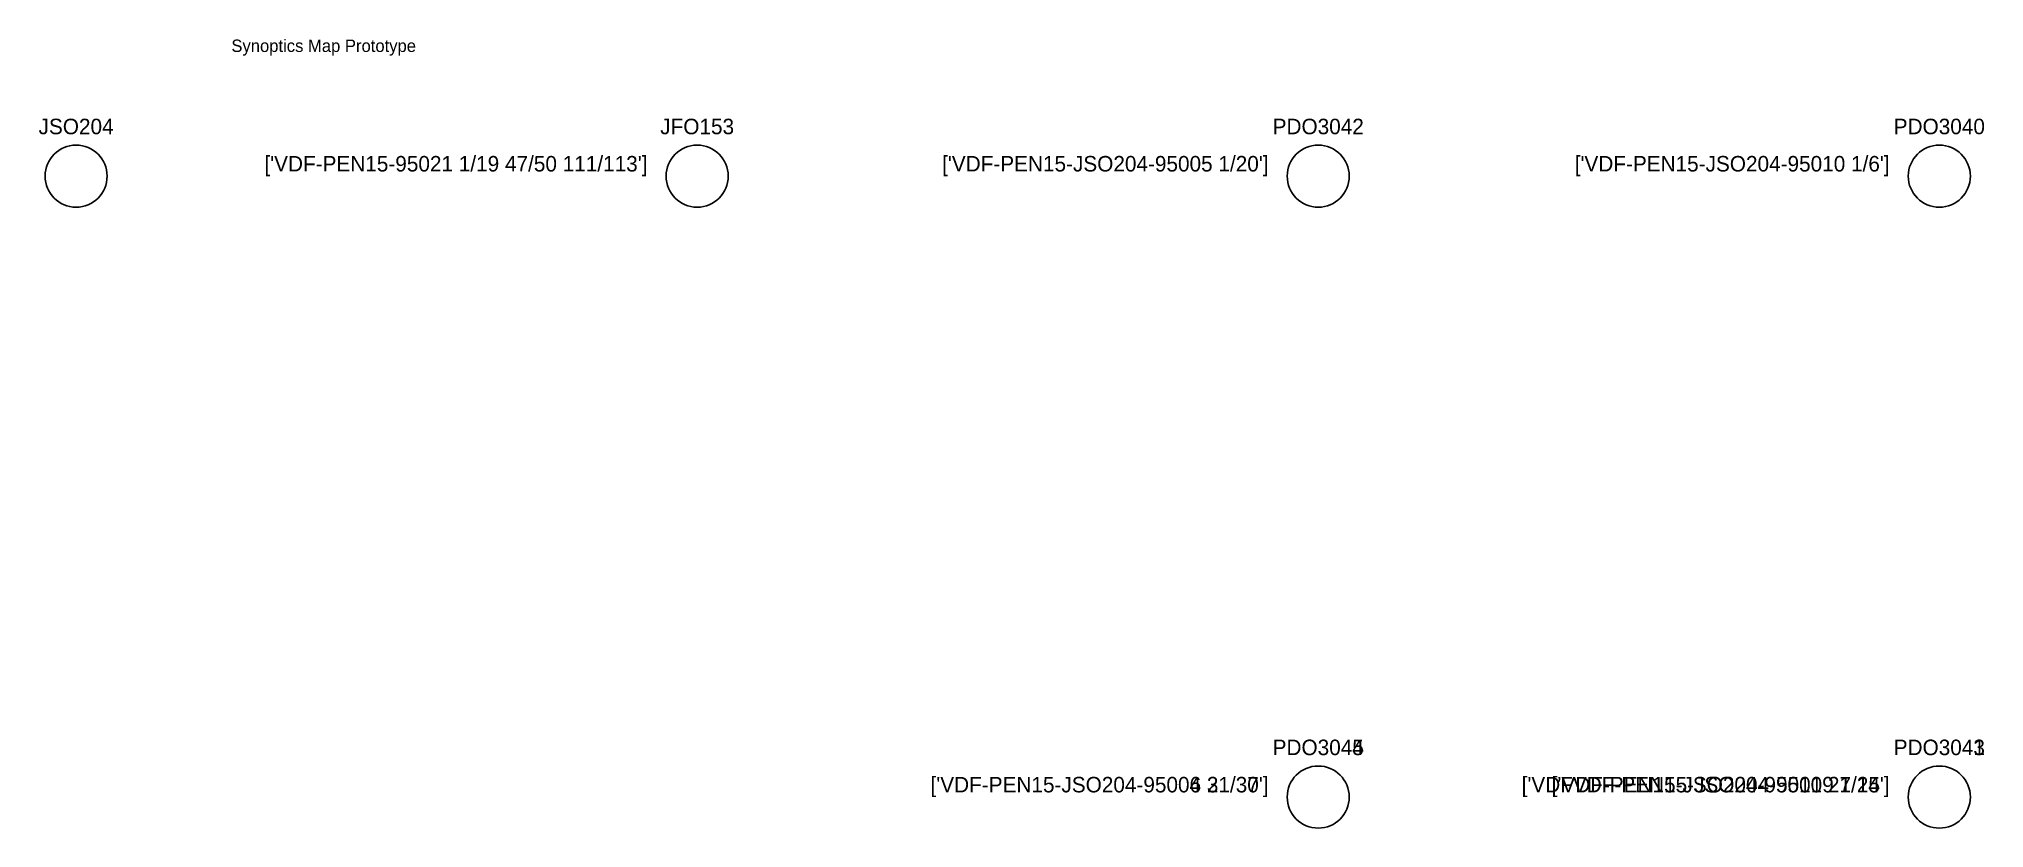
# Model space of a CAD drawing. Header units: metres. Extents: x -6 to 607, y -1205 to 22.
# Drawn here: x -6 to 307.2, y -105 to 22.1 of the extents above; entities that cross this region are included whole.
import ezdxf
from ezdxf.enums import TextEntityAlignment as Align

# ---------------------------------------------------------------- set-up
doc = ezdxf.new("R2010")
doc.units = ezdxf.units.M
doc.layers.add('SINOP_JSFO', color=30, linetype='Continuous')
doc.layers.add('SINOP_PDO', color=4, linetype='Continuous')

msp = doc.modelspace()

# ---------------------------------------------------------------- texts
msp.add_text('Synoptics Map Prototype', height=2).set_placement((25, 20))

# ---------------------------------------------------------------- blocks, each defined once
blk = doc.blocks.new('JSO')
at = {"layer": 'SINOP_JSFO'}
blk.add_circle((0, 0), 0.5, dxfattribs=at)
blk = doc.blocks.new('PDO')
at = {"layer": 'SINOP_PDO'}
blk.add_circle((0, 0), 0.5, dxfattribs=at)
blk = doc.blocks.new('JFO')
at = {"layer": 'SINOP_JSFO'}
blk.add_circle((0, 0), 0.5, dxfattribs=at)

# ---------------------------------------------------------------- block references
at = {"layer": 'SINOP_JSFO'}
ref = msp.add_blockref('JSO', (0, 0), dxfattribs=dict(at, xscale=10, yscale=10))
ref.add_attrib('TIPO', 'JSO204', dxfattribs={"height": 2.5}).set_placement((0, 8), align=Align.MIDDLE_CENTER)
ref = msp.add_blockref('JFO', (100, 0), dxfattribs=dict(at, xscale=10, yscale=10))
ref.add_attrib('TIPO', 'JFO153', dxfattribs={"height": 2.5}).set_placement((100, 8), align=Align.MIDDLE_CENTER)
ref.add_attrib('CABO', "['VDF-PEN15-95021 1/19 47/50 111/113']", dxfattribs={"height": 2.5}).set_placement((92, 0), align=Align.BOTTOM_RIGHT)
at = {"layer": 'SINOP_PDO'}
ref = msp.add_blockref('PDO', (200, 0), dxfattribs=dict(at, xscale=10, yscale=10))
ref.add_attrib('TIPO', 'PDO3042', dxfattribs={"height": 2.5}).set_placement((200, 8), align=Align.MIDDLE_CENTER)
ref.add_attrib('CABO', "['VDF-PEN15-JSO204-95005 1/20']", dxfattribs={"height": 2.5}).set_placement((192, 0), align=Align.BOTTOM_RIGHT)
ref = msp.add_blockref('PDO', (300, 0), dxfattribs=dict(at, xscale=10, yscale=10))
ref.add_attrib('TIPO', 'PDO3040', dxfattribs={"height": 2.5}).set_placement((300, 8), align=Align.MIDDLE_CENTER)
ref.add_attrib('CABO', "['VDF-PEN15-JSO204-95010 1/6']", dxfattribs={"height": 2.5}).set_placement((292, 0), align=Align.BOTTOM_RIGHT)
ref = msp.add_blockref('PDO', (200, -100), dxfattribs=dict(at, xscale=10, yscale=10))
ref.add_attrib('TIPO', 'PDO3044', dxfattribs={"height": 2.5}).set_placement((200, -92), align=Align.MIDDLE_CENTER)
ref.add_attrib('CABO', "['VDF-PEN15-JSO204-95006 21/30']", dxfattribs={"height": 2.5}).set_placement((192, -100), align=Align.BOTTOM_RIGHT)
ref = msp.add_blockref('PDO', (200, -100), dxfattribs=dict(at, xscale=10, yscale=10))
ref.add_attrib('TIPO', 'PDO3045', dxfattribs={"height": 2.5}).set_placement((200, -92), align=Align.MIDDLE_CENTER)
ref.add_attrib('CABO', "['VDF-PEN15-JSO204-95004 31/37']", dxfattribs={"height": 2.5}).set_placement((192, -100), align=Align.BOTTOM_RIGHT)
ref = msp.add_blockref('PDO', (300, -100), dxfattribs=dict(at, xscale=10, yscale=10))
ref.add_attrib('TIPO', 'PDO3041', dxfattribs={"height": 2.5}).set_placement((300, -92), align=Align.MIDDLE_CENTER)
ref.add_attrib('CABO', "['VDFVDF-PEN15-JSO204-95009 7/14']", dxfattribs={"height": 2.5}).set_placement((292, -100), align=Align.BOTTOM_RIGHT)
ref = msp.add_blockref('PDO', (300, -100), dxfattribs=dict(at, xscale=10, yscale=10))
ref.add_attrib('TIPO', 'PDO3043', dxfattribs={"height": 2.5}).set_placement((300, -92), align=Align.MIDDLE_CENTER)
ref.add_attrib('CABO', "['VDF-PEN15-JSO204-95011 21/25']", dxfattribs={"height": 2.5}).set_placement((292, -100), align=Align.BOTTOM_RIGHT)

msp.set_redraw_order([(e.dxf.handle, doc.entitydb.next_handle()) for e in msp.query("TEXT MTEXT ATTDEF DIMENSION ARC_DIMENSION")])  # texts and dimensions are drawn at this point

doc.saveas('drawing.dxf')
